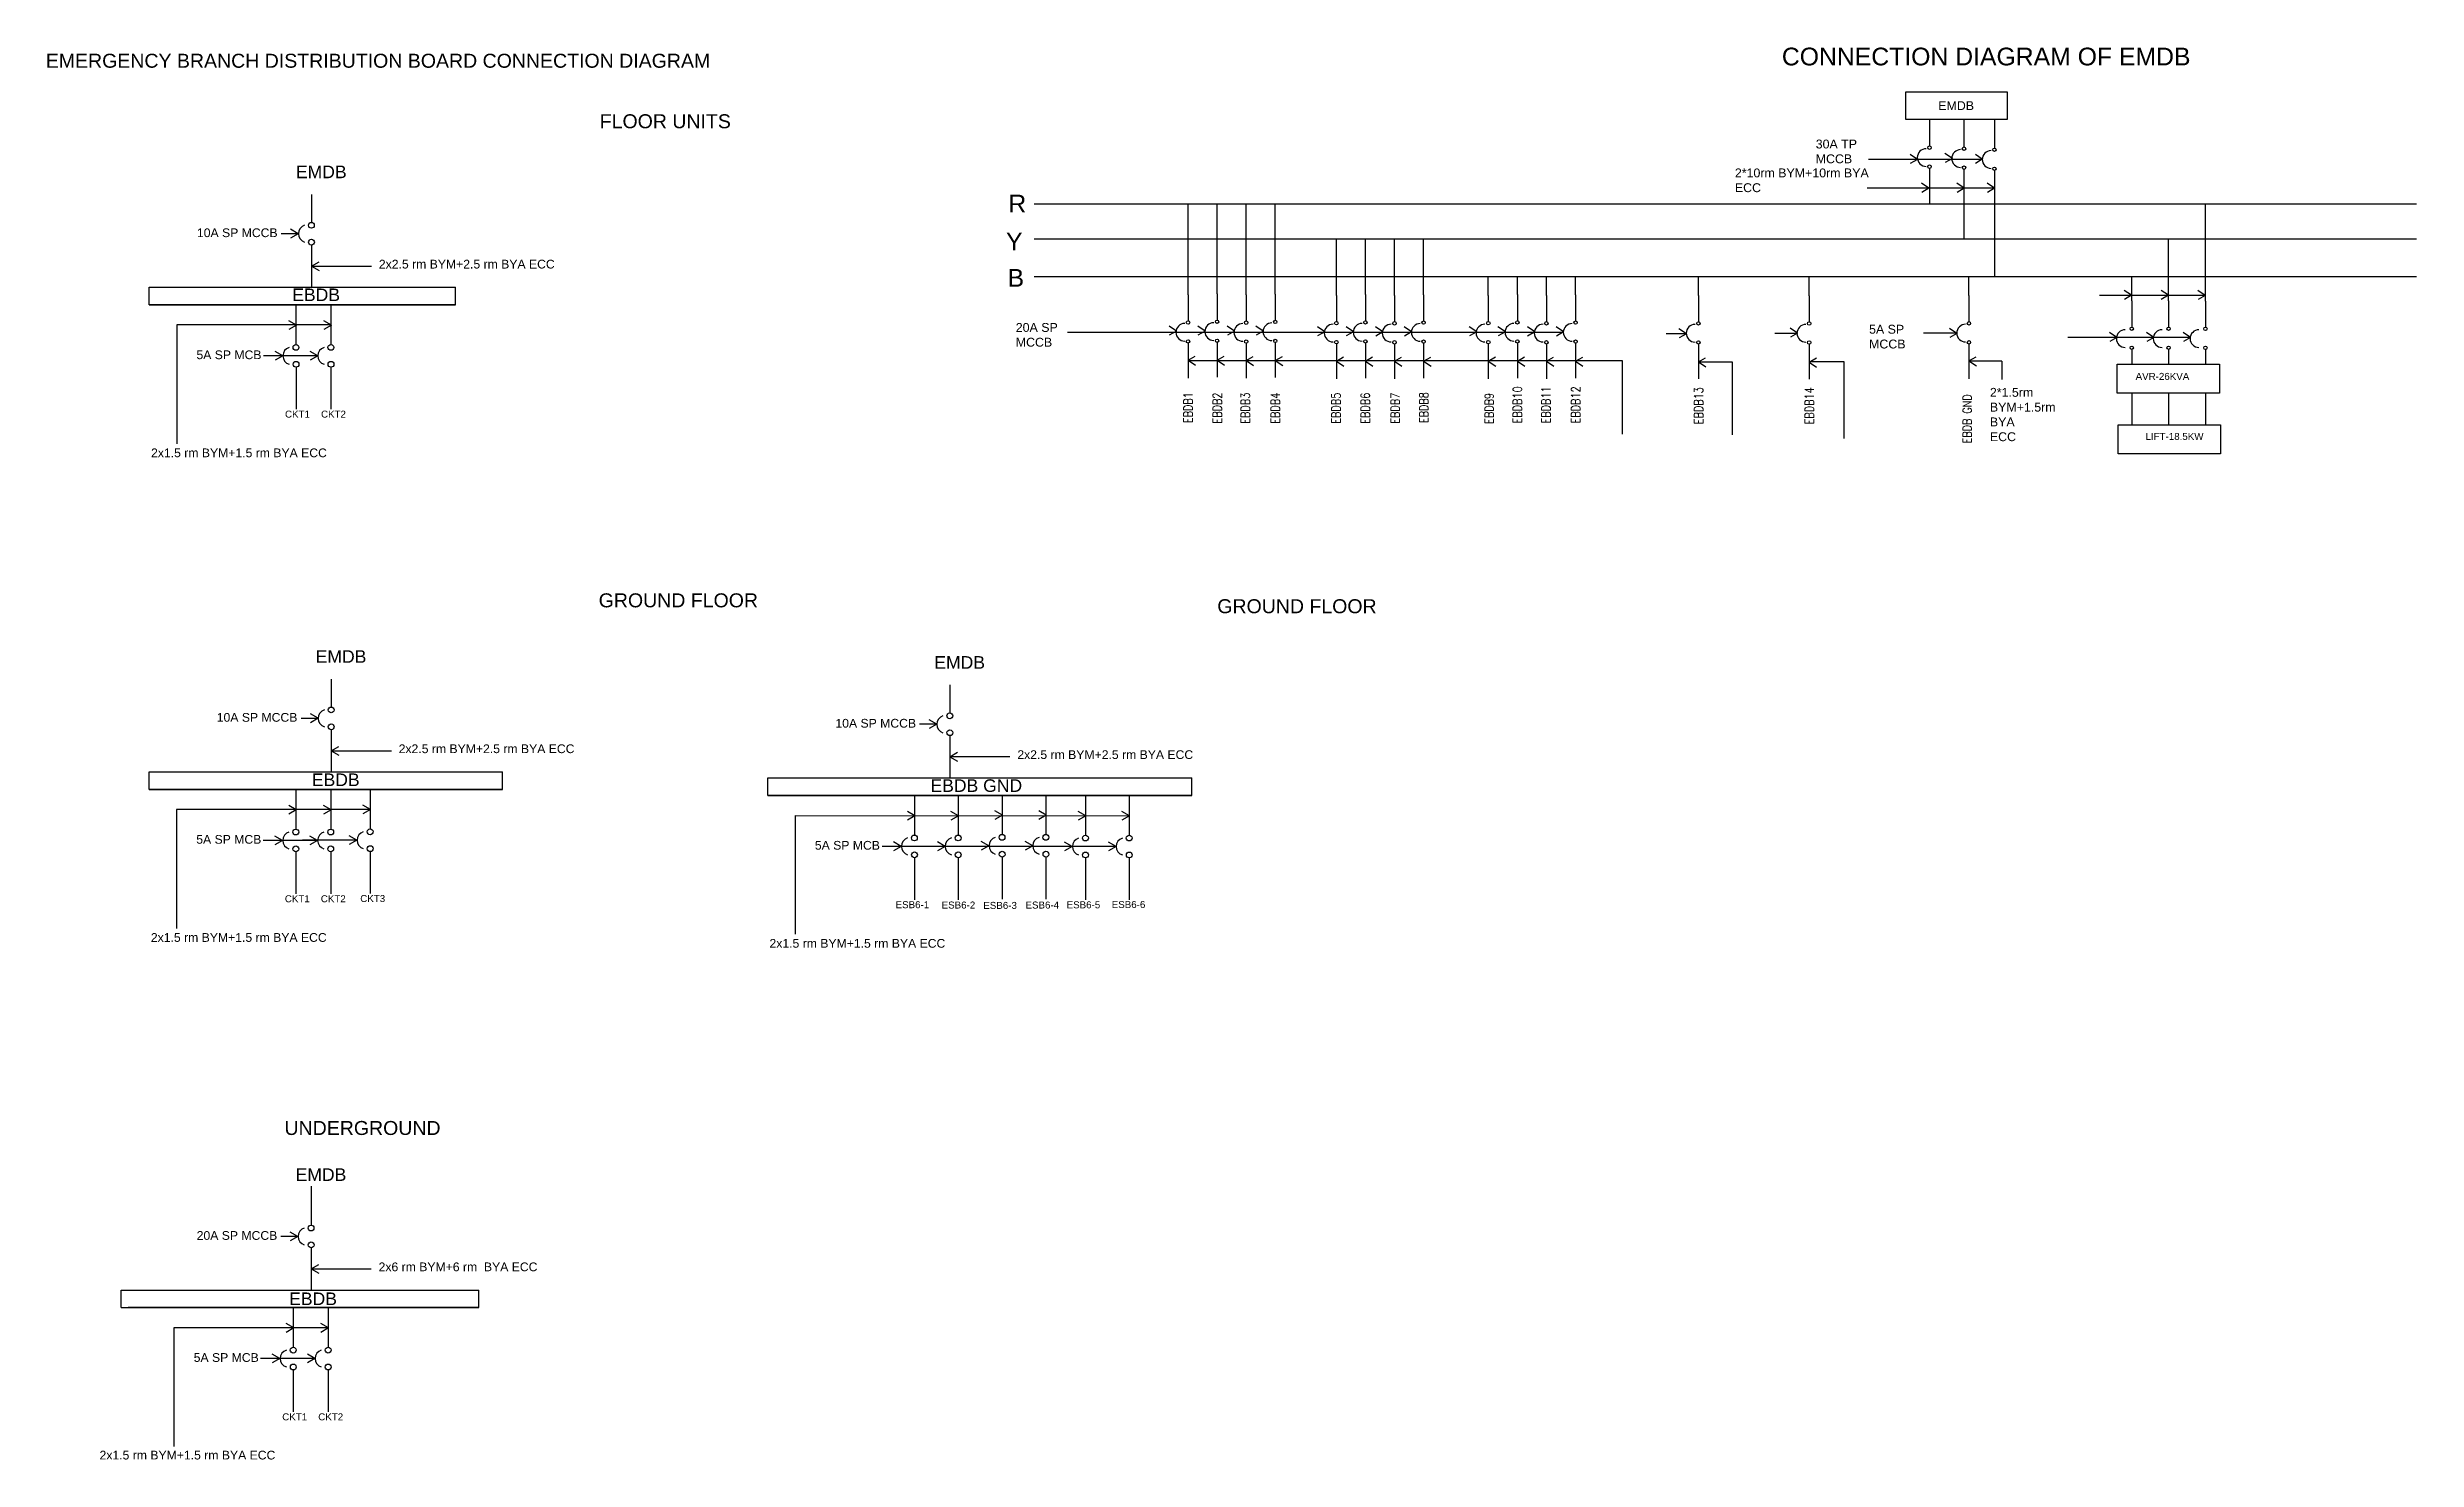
# Model space of a CAD drawing. Header units: inches. Extents: x 2731 to 8597, y 572 to 2997.
# Drawn here: x 4526 to 8597, y 572 to 2997 of the extents above; entities that cross this region are included whole.
import ezdxf

# ---------------------------------------------------------------- set-up
doc = ezdxf.new("R2010")
doc.units = ezdxf.units.IN
doc.header["$MEASUREMENT"] = 0
doc.layers.add('TEXT', color=7, linetype='Continuous')
doc.styles.add('Annotative', font='arial.ttf')
doc.styles.get("Standard").update_dxf_attribs({"font": 'simplex.shx', "width": 0.8, "height": 24})

msp = doc.modelspace()

# ---------------------------------------------------------------- texts
at = {"attachment_point": 1, "style": 'Annotative'}
for s, width, gutter_width, heights, insert, char_height in [('EMERGENCY BRANCH DISTRIBUTION BOARD CONNECTION DIAGRAM', 1191.728, 535.7, [43.6], (4523, 2986.4), 24), ('EMDB', 51.09, 75, [11.5], (4952.8, 2794.3), 21.6), ('EBDB ', 243.081, 114.4, [18.8], (4946.5, 2583.3), 21.6), ('EMDB', 51.09, 75, [11.5], (4986.8, 1962), 21.6), ('{\\C152;\\c12285479;EMDB}', 51.09, 75, [11.5], (6049.8, 1951.9), 21.6), ('EBDB ', 243.081, 114.4, [18.8], (4980.2, 1750.4), 21.6), ('{\\C85;\\c4766296;EBDB GND}', 243.081, 114.4, [18.8], (6043.2, 1740.3), 21.6), ('UNDERGROUND', 476.089, 120, [13.6], (4933.2, 1153.5), 24), ('EMDB', 51.09, 75, [11.5], (4952.3, 1072.2), 21.6), ('EBDB', 51.09, 75, [21.6], (4941.2, 859), 21.6)]:
    msp.add_mtext_dynamic_manual_height_columns(s, width=width, gutter_width=gutter_width, heights=heights, dxfattribs=dict(at, insert=insert, char_height=char_height))
note = msp.add_mtext_dynamic_manual_height_columns('FLOOR UNITS \\P', width=476.089, gutter_width=120, heights=[13.6, 0], dxfattribs=dict(insert=(4878.8, 2882.5), char_height=24, attachment_point=1, style='Annotative'))
at = {"color": 1, "char_height": 15, "attachment_point": 1, "style": 'Annotative'}
for s, width, insert in [('10A SP MCCB', 276.439, (4782.8, 2686.5)), ('2x2.5 rm BYM+2.5 rm BYA ECC', 349.26, (5095.4, 2632.6)), ('5A SP MCB', 276.439, (4781.9, 2476.9)), ('2x1.5 rm BYM+1.5 rm BYA ECC', 346.17, (4703.9, 2308.5)), ('10A SP MCCB', 276.439, (4816.8, 1854.2)), ('10A SP MCCB', 276.439, (5879.9, 1844.1)), ('2x2.5 rm BYM+2.5 rm BYA ECC', 321.915, (5129.4, 1800.3)), ('2x2.5 rm BYM+2.5 rm BYA ECC', 305.692, (6192.5, 1790.2)), ('5A SP MCB', 276.439, (4781.6, 1644.7)), ('5A SP MCB', 276.439, (5844.6, 1634.5)), ('2x1.5 rm BYM+1.5 rm BYA ECC', 315.27, (4703.6, 1476.2)), ('2x1.5 rm BYM+1.5 rm BYA ECC', 318.817, (5766.6, 1466.1)), ('20A SP MCCB', 276.439, (4782.3, 964.4)), ('2x6 rm BYM+6 rm  BYA ECC', 293.016, (5094.9, 910.5)), ('5A SP MCB', 276.439, (4777.2, 754.8)), ('2x1.5 rm BYM+1.5 rm BYA ECC', 312.974, (4615.4, 587.2))]:
    msp.add_mtext_dynamic_manual_height_columns(s, width=width, gutter_width=75, heights=[25.8], dxfattribs=dict(at, insert=insert))
at = {"color": 5, "char_height": 12, "attachment_point": 1, "style": 'Annotative'}
for s, insert in [('{\\C256;\\c0;AVR-26KVA}', (8114.1, 2438.3)), ('{\\C256;\\c0;CKT1}', (4934.1, 2373.5)), ('{\\C256;\\c0;CKT2}', (4996, 2373.5)), ('{\\C256;\\c0;LIFT-18.5KW}', (8131.1, 2335.2)), ('{\\C256;\\c0;CKT1}', (4933.8, 1541.2)), ('{\\C256;\\c0;CKT2}', (4995.6, 1541.2)), ('{\\C256;\\c0;CKT3}', (5063.4, 1541.6)), ('{\\C256;\\c0;ESB6-1}', (5983.3, 1531)), ('{\\C256;\\c0;ESB6-2}', (6062.4, 1530.4)), ('{\\C256;\\c0;ESB6-3}', (6134, 1529.8)), ('{\\C256;\\c0;ESB6-4}', (6206.5, 1530.4)), ('{\\C256;\\c0;ESB6-5}', (6277.2, 1530.8)), ('{\\C256;\\c0;ESB6-6}', (6354.7, 1531.3)), ('{\\C256;\\c0;CKT1}', (4929.3, 651.4)), ('{\\C256;\\c0;CKT2}', (4991.2, 651.4))]:
    msp.add_mtext_dynamic_manual_height_columns(s, width=276.439, gutter_width=75, heights=[25.8], dxfattribs=dict(at, insert=insert))
note = msp.add_mtext_dynamic_manual_height_columns('GROUND FLOOR \\P', width=476.089, gutter_width=120, heights=[13.6, 0], dxfattribs=dict(insert=(4877, 2059.7), char_height=24, attachment_point=1, style='Annotative'))
note = msp.add_mtext_dynamic_manual_height_columns('GROUND FLOOR \\P', width=476.089, gutter_width=120, heights=[13.6, 0], dxfattribs=dict(insert=(5940, 2049.6), char_height=24, attachment_point=1, style='Annotative'))
at = {"layer": 'TEXT', "color": 0, "attachment_point": 1, "style": 'Annotative'}
for s, insert, char_height, width in [('CONNECTION DIAGRAM OF EMDB', (7506.2, 2996.9), 30.468, 1008.313), ('{\\C1;EMDB}', (7775, 2904.9), 15.23, 191.033), ('{\\C1;2*10rm BYM+10rm BYA ECC}', (7425.5, 2789.4), 15.234, 250.412), ('R', (6177.1, 2744.3), 30.5, 1008.313), ('Y', (6173, 2679.2), 30.5, 1008.313), ('B', (6175.7, 2616.8), 30.5, 1008.313), ('{\\C1;20A SP MCCB}', (6189.8, 2524), 15.234, 101.365), ('{\\C1;2*1.5rm BYM+1.5rm BYA ECC}', (7863.7, 2412.5), 15.234, 71.475)]:
    msp.add_mtext(s, dxfattribs=dict(at, insert=insert, char_height=char_height, width=width))
at = {"layer": 'TEXT', "color": 1, "width": 101.365, "attachment_point": 1, "style": 'Annotative'}
for s, insert, char_height in [('30A TP MCCB', (7564.4, 2839), 15.234), ('5A SP MCCB', (7656.1, 2520.9), 15.23)]:
    msp.add_mtext(s, dxfattribs=dict(at, insert=insert, char_height=char_height))
at = {"layer": 'TEXT', "color": 0, "char_height": 15.23, "width": 507.806, "attachment_point": 1, "rotation": 90}
for s, insert in [('EBDB2', (6528.4, 2351.3)), ('EBDB3', (6576.8, 2351)), ('EBDB4', (6628.1, 2351)), ('EBDB5', (6732.5, 2351)), ('EBDB6', (6782.8, 2351)), ('EBDB7', (6834.1, 2351)), ('EBDB8', (6883.5, 2352)), ('EBDB10', (7044.2, 2351.4)), ('EBDB11', (7093.3, 2351.4)), ('EBDB12', (7144.4, 2351.4)), ('EBDB13', (7355.5, 2350.1)), ('EBDB14', (7545.9, 2349.9)), ('EBDB1', (6478.3, 2351.9)), ('EBDB9', (6995.7, 2350.7)), ('EBDB GND', (7817.1, 2317))]:
    msp.add_mtext(s, dxfattribs=dict(at, insert=insert))

# ---------------------------------------------------------------- linework, layer by layer
for p, q in [((4979.4, 2744.7), (4979.4, 2696.8)), ((8107.4, 2727.9), (8107.4, 2728)), ((8170.7, 2727.9), (8170.7, 2728)), ((8234, 2561.7), (8234, 2727.9)), ((4956.9, 2677.3), (4927.6, 2677.3)), ((4956.8, 2677.4), (4943.7, 2684.9)), ((4956.8, 2677.4), (4943.7, 2669.8)), ((4979.5, 2657.8), (4979.5, 2585.8)), ((8170.7, 2561.8), (8170.7, 2667.9)), ((4979.5, 2621.5), (4992.6, 2629.1)), ((4979.5, 2621.8), (5082.8, 2621.8)), ((4979.5, 2621.5), (4992.6, 2614)), ((4700.8, 2585.3), (5227.3, 2585.3)), ((4700.8, 2555.3), (4700.8, 2585.3)), ((5227.3, 2555.3), (5227.3, 2585.3)), ((8233.9, 2571.5), (8052.2, 2571.5)), ((8107.4, 2561.8), (8107.4, 2603.4)), ((4700.8, 2555.3), (5227.3, 2555.3)), ((5227.3, 2555.3), (4700.8, 2555.3)), ((4953.8, 2520.2), (4940.7, 2527.7)), ((4952.9, 2554.1), (4952.9, 2487.1)), ((5013.7, 2520.2), (5000.6, 2527.7)), ((5012.9, 2554.1), (5012.9, 2487.1)), ((5013.1, 2520.6), (4748, 2520.6)), ((4748, 2520.6), (4748, 2316.6)), ((4953.8, 2520.2), (4940.7, 2512.6)), ((5013.7, 2520.2), (5000.6, 2512.6)), ((7130.8, 2507.9), (6278.6, 2507.9)), ((7341.9, 2505.5), (7307.7, 2505.5)), ((7532.3, 2505.9), (7494.1, 2505.9)), ((8208.7, 2499.3), (7997.6, 2499.3)), ((4990.5, 2467.6), (4896.9, 2467.6)), ((4930.2, 2467.5), (4917.1, 2475.1)), ((4930.2, 2467.5), (4917.1, 2460)), ((4953.1, 2448.1), (4953.1, 2376.1)), ((4990.3, 2467.5), (4977.2, 2475.1)), ((4990.3, 2467.5), (4977.2, 2460)), ((5013.1, 2448.1), (5013.1, 2376.1)), ((6485.8, 2459.4), (7232.1, 2459.4)), ((7232.1, 2459.4), (7232.1, 2333.1)), ((7362.8, 2457.1), (7421, 2457.1)), ((7421, 2457.1), (7421, 2331.9)), ((7553.2, 2457.7), (7612.9, 2457.7)), ((7612.9, 2457.7), (7612.9, 2325.8)), ((8107.4, 2478.6), (8107.4, 2453.3)), ((8170.7, 2478.6), (8170.7, 2453.3)), ((8234, 2478.5), (8234, 2453.3)), ((8107.4, 2403.5), (8107.4, 2348.9)), ((8170.4, 2403.5), (8170.4, 2348.9)), ((8234, 2403.5), (8234, 2348.9)), ((5013.4, 1912.4), (5013.4, 1864.5)), ((6076.4, 1902.3), (6076.4, 1854.3)), ((4990.9, 1845), (4961.6, 1845)), ((4990.8, 1845.1), (4977.7, 1852.6)), ((4990.8, 1845.1), (4977.7, 1837.5)), ((6054, 1834.8), (6024.6, 1834.8)), ((6053.9, 1834.9), (6040.8, 1842.5)), ((6053.9, 1834.9), (6040.8, 1827.4)), ((5013.5, 1825.5), (5013.5, 1753.5)), ((5013.5, 1789.2), (5026.6, 1796.8)), ((6076.6, 1815.3), (6076.6, 1743.3)), ((4700.4, 1753), (5308, 1753)), ((4700.4, 1723), (4700.4, 1753)), ((5013.5, 1789.5), (5116.8, 1789.5)), ((5013.5, 1789.2), (5026.6, 1781.7)), ((5308, 1723), (5308, 1753)), ((6076.6, 1779.1), (6089.7, 1786.7)), ((6076.6, 1779.3), (6179.8, 1779.3)), ((6076.6, 1779.1), (6089.7, 1771.5)), ((4700.4, 1723), (5308, 1723)), ((5308, 1723), (4700.4, 1723)), ((4952.6, 1721.8), (4952.6, 1654.8)), ((5012.6, 1721.8), (5012.6, 1654.8)), ((5080.3, 1722.2), (5080.3, 1655.2)), ((5763.5, 1742.8), (6492.5, 1742.8)), ((5763.5, 1712.8), (5763.5, 1742.8)), ((5763.5, 1712.8), (6492.5, 1712.8)), ((6492.5, 1712.8), (5763.5, 1712.8)), ((6015.6, 1711.6), (6015.6, 1644.6)), ((6090.8, 1711.6), (6090.8, 1644.6)), ((6166.3, 1712.7), (6166.3, 1645.7)), ((6241.5, 1712.7), (6241.5, 1645.7)), ((6309.5, 1711.4), (6309.5, 1644.4)), ((6384.7, 1711.4), (6384.7, 1644.4)), ((6492.5, 1712.8), (6492.5, 1742.8)), ((5012.7, 1688.3), (4747.6, 1688.3)), ((4747.6, 1688.3), (4747.6, 1484.3)), ((5080.5, 1688.7), (4815.4, 1688.7)), ((4953.5, 1687.9), (4940.4, 1695.5)), ((4953.5, 1687.9), (4940.4, 1680.3)), ((5013.3, 1687.9), (5000.2, 1695.5)), ((5013.3, 1687.9), (5000.2, 1680.3)), ((5081.1, 1688.3), (5068, 1695.9)), ((5081.1, 1688.3), (5068, 1680.8)), ((5810.7, 1678.1), (5810.7, 1474.1)), ((5810.7, 1678.1), (6385.4, 1677.5)), ((6016.5, 1677.8), (6003.5, 1685.3)), ((6016.5, 1677.8), (6003.5, 1670.2)), ((6091.6, 1677.8), (6078.5, 1685.3)), ((6091.6, 1677.8), (6078.5, 1670.2)), ((6167.2, 1678.8), (6154.1, 1686.4)), ((6167.2, 1678.8), (6154.1, 1671.2)), ((6242.2, 1678.8), (6229.2, 1686.4)), ((6242.2, 1678.8), (6229.2, 1671.2)), ((6310.4, 1677.5), (6297.3, 1685.1)), ((6310.4, 1677.5), (6297.3, 1670)), ((6385.4, 1677.5), (6372.3, 1685.1)), ((6385.4, 1677.5), (6372.3, 1670)), ((4990.1, 1635.3), (4896.6, 1635.3)), ((4929.8, 1635.3), (4916.7, 1642.8)), ((4929.8, 1635.3), (4916.7, 1627.7)), ((5057.9, 1635.7), (4964.3, 1635.7)), ((4990, 1635.3), (4976.9, 1642.8)), ((4990, 1635.3), (4976.9, 1627.7)), ((5057.7, 1635.7), (5044.6, 1643.3)), ((5057.7, 1635.7), (5044.6, 1628.1)), ((5992.9, 1625.1), (5979.8, 1632.7)), ((6068.2, 1625.1), (6055.1, 1632.7)), ((6143.6, 1626.1), (6130.5, 1633.7)), ((6218.9, 1626.1), (6205.8, 1633.7)), ((6286.7, 1624.9), (6273.6, 1632.4)), ((6362.1, 1624.9), (6349, 1632.4)), ((4952.7, 1615.8), (4952.7, 1543.8)), ((5012.7, 1615.8), (5012.7, 1543.8)), ((5080.5, 1616.2), (5080.5, 1544.2)), ((6362.1, 1624.9), (5960.3, 1624.9)), ((5992.9, 1625.1), (5979.8, 1617.6)), ((6015.8, 1605.6), (6015.8, 1533.6)), ((6068.2, 1625.1), (6055.1, 1617.6)), ((6090.9, 1605.6), (6090.9, 1533.6)), ((6143.6, 1626.1), (6130.5, 1618.6)), ((6166.4, 1606.7), (6166.4, 1534.7)), ((6218.9, 1626.1), (6205.8, 1618.6)), ((6241.6, 1606.7), (6241.6, 1534.7)), ((6286.7, 1624.9), (6273.6, 1617.3)), ((6309.6, 1605.4), (6309.6, 1533.4)), ((6362.1, 1624.9), (6349, 1617.3)), ((6384.8, 1605.4), (6384.8, 1533.4)), ((4978.9, 1041.7), (4978.9, 974.7)), ((4956.4, 955.2), (4927.1, 955.2)), ((4956.3, 955.3), (4943.2, 962.8)), ((4956.3, 955.3), (4943.2, 947.7)), ((4979, 935.7), (4979, 863.7)), ((4979, 899.4), (4992.1, 907)), ((4979, 899.7), (5082.3, 899.7)), ((4979, 899.4), (4992.1, 891.9)), ((4652.8, 863.2), (5267.4, 863.2)), ((4652.8, 833.2), (4652.8, 863.2)), ((5267.4, 833.2), (5267.4, 863.2)), ((4652.8, 833.2), (5267.4, 833.2)), ((5267.4, 833.2), (4664.6, 833.2)), ((4948.2, 832), (4948.2, 765)), ((5008.2, 832), (5008.2, 765)), ((5008.3, 798.5), (4743.2, 798.5)), ((4743.2, 798.5), (4743.2, 594.5)), ((4949.1, 798.1), (4936, 805.7)), ((4949.1, 798.1), (4936, 790.5)), ((5008.9, 798.1), (4995.8, 805.7)), ((5008.9, 798.1), (4995.8, 790.5)), ((4985.7, 745.5), (4892.1, 745.5)), ((4925.4, 745.4), (4912.3, 753)), ((4925.4, 745.4), (4912.3, 737.9)), ((4985.6, 745.4), (4972.5, 753)), ((4985.6, 745.4), (4972.5, 737.9)), ((4948.3, 726), (4948.3, 654)), ((5008.3, 726), (5008.3, 654))]:
    msp.add_line(p, q)
for points in [[(8082.4, 2453.3), (8258.3, 2453.3), (8258.3, 2403.5), (8082.4, 2403.5)], [(8084.1, 2348.9), (8260, 2348.9), (8260, 2299.1), (8084.1, 2299.1)]]:
    msp.add_lwpolyline(points, close=True)
for centre in [(4979.4, 2691.8), (4979.5, 2662.8), (4952.9, 2482.1), (5012.9, 2482.1), (4953.1, 2453.1), (5013.1, 2453.1), (5013.4, 1859.5), (5013.5, 1830.5), (6076.4, 1849.3), (6076.6, 1820.3), (4952.6, 1649.8), (5012.6, 1649.8), (5080.3, 1650.2), (6015.6, 1639.6), (6090.8, 1639.6), (6166.3, 1640.7), (6241.5, 1640.7), (6309.5, 1639.4), (6384.7, 1639.4), (4952.7, 1620.8), (5012.7, 1620.8), (5080.5, 1621.2), (6015.8, 1610.6), (6090.9, 1610.6), (6166.4, 1611.7), (6241.6, 1611.7), (6309.6, 1610.4), (6384.8, 1610.4), (4978.9, 969.7), (4979, 940.7), (4948.2, 760), (4948.3, 731), (5008.2, 760), (5008.3, 731)]:
    msp.add_circle(centre, 5)
for centre in [(4972.1, 2677.3), (4945.6, 2467.6), (5005.6, 2467.6), (5006.1, 1845), (6069.1, 1834.8), (4945.3, 1635.3), (5005.3, 1635.3), (5073, 1635.7), (6008.3, 1625.1), (6083.5, 1625.1), (6159, 1626.2), (6234.2, 1626.2), (6302.2, 1624.9), (6377.4, 1624.9), (4971.6, 955.2), (4940.8, 745.5), (5000.8, 745.5)]:
    msp.add_arc(centre, 15.1, 106.823, 253.177)
at = {"layer": 'TEXT', "color": 0}
for p, q in [((7759.9, 2872.8), (7759.9, 2828)), ((7819.2, 2873.8), (7819.2, 2826.3)), ((7871.5, 2873.5), (7871.5, 2824.5)), ((7739.2, 2804.7), (7726.5, 2813.3)), ((7799.2, 2806.5), (7786.4, 2815.1)), ((7850.6, 2805.4), (7838.7, 2813.3)), ((7654.9, 2805.5), (7850.6, 2805.5)), ((7739.2, 2804.7), (7726.9, 2797.7)), ((7759.9, 2789.6), (7759.9, 2729.7)), ((7799.2, 2806.5), (7786.9, 2799.5)), ((7817.6, 2805.7), (7817.6, 2805.7)), ((7819.2, 2787.9), (7819.2, 2667.9)), ((7850.6, 2805.4), (7839.2, 2797.7)), ((7871.5, 2786.1), (7871.5, 2603.4)), ((6485.8, 2572.6), (6485.8, 2728.9)), ((6535.7, 2573.9), (6535.7, 2728.9)), ((6585.7, 2572.3), (6585.7, 2728.6)), ((6635.7, 2573.6), (6635.7, 2728.6)), ((7871.5, 2755.6), (7652.8, 2755.6)), ((7759, 2755.5), (7746.2, 2764.1)), ((7759, 2755.5), (7746.6, 2748.4)), ((7819.7, 2755.4), (7806.9, 2764)), ((7819.7, 2755.4), (7807.3, 2748.4)), ((7871.9, 2755.4), (7859.1, 2764)), ((7871.9, 2755.4), (7859.5, 2748.4)), ((6740.7, 2571.4), (6740.7, 2667.9)), ((6790.6, 2572.7), (6790.6, 2667.9)), ((6840.6, 2571.1), (6840.6, 2667.9)), ((6890.6, 2572.4), (6890.6, 2667.9)), ((6485.8, 2572.6), (6485.8, 2527.8)), ((6535.7, 2573.9), (6535.7, 2529.1)), ((6585.7, 2572.3), (6585.7, 2527.6)), ((6635.7, 2573.6), (6635.7, 2528.9)), ((6740.7, 2571.4), (6740.7, 2526.6)), ((6790.6, 2572.7), (6790.6, 2527.9)), ((6840.6, 2571.1), (6840.6, 2526.3)), ((6890.6, 2572.4), (6890.6, 2527.6)), ((7001.8, 2571.4), (7001.8, 2603.4)), ((7001.8, 2571.4), (7001.8, 2526.6)), ((7051.7, 2572.7), (7051.7, 2603.4)), ((7051.7, 2572.7), (7051.7, 2527.9)), ((7101.7, 2571.1), (7101.7, 2603.4)), ((7101.7, 2571.1), (7101.7, 2526.3)), ((7151.7, 2572.4), (7151.7, 2603.4)), ((7151.7, 2572.4), (7151.7, 2527.6)), ((7362.8, 2571), (7362.8, 2602.1)), ((7362.8, 2571), (7362.8, 2526.3)), ((7553.2, 2570.8), (7553.2, 2601.9)), ((7553.2, 2570.8), (7553.2, 2526.1)), ((7827.7, 2571.1), (7827.7, 2602.9)), ((7827.7, 2571.1), (7827.7, 2526.3)), ((8107.3, 2571.6), (8094.6, 2580.1)), ((8107.3, 2571.6), (8095, 2564.5)), ((8170.7, 2571.6), (8157.9, 2580.1)), ((8170.7, 2571.6), (8158.3, 2564.5)), ((8233.9, 2571.5), (8221.2, 2580.1)), ((8233.9, 2571.5), (8221.6, 2564.5)), ((8107.4, 2561.8), (8107.4, 2517)), ((8170.7, 2561.8), (8170.7, 2517)), ((8234, 2561.7), (8234, 2516.9)), ((6465.9, 2510.2), (6453.2, 2518.7)), ((6465.9, 2510.2), (6453.6, 2503.1)), ((6485.8, 2489.4), (6485.8, 2429.5)), ((6515.2, 2510.2), (6502.5, 2518.7)), ((6515.2, 2510.2), (6502.9, 2503.1)), ((6535.7, 2490.7), (6535.7, 2430.8)), ((6565.8, 2509.9), (6553, 2518.5)), ((6565.8, 2509.9), (6553.5, 2502.9)), ((6585.7, 2489.1), (6585.7, 2429.2)), ((6615.2, 2509.9), (6602.5, 2518.5)), ((6615.2, 2509.9), (6602.9, 2502.9)), ((6635.7, 2490.4), (6635.7, 2430.5)), ((6720.8, 2508.9), (6708.1, 2517.5)), ((6720.8, 2508.9), (6708.5, 2501.9)), ((6740.7, 2488.2), (6740.7, 2428.2)), ((6770.1, 2508.9), (6757.3, 2517.5)), ((6770.1, 2508.9), (6757.8, 2501.9)), ((6790.6, 2489.5), (6790.6, 2429.5)), ((6820.7, 2508.7), (6807.9, 2517.3)), ((6820.7, 2508.7), (6808.4, 2501.6)), ((6840.6, 2487.9), (6840.6, 2428)), ((6870.1, 2508.7), (6857.4, 2517.3)), ((6870.1, 2508.7), (6857.8, 2501.6)), ((6890.6, 2489.2), (6890.6, 2429.3)), ((6981.9, 2508.9), (6969.1, 2517.5)), ((6981.9, 2508.9), (6969.6, 2501.9)), ((7001.8, 2488.2), (7001.8, 2428.2)), ((7031.2, 2508.9), (7018.4, 2517.5)), ((7031.2, 2508.9), (7018.9, 2501.9)), ((7051.7, 2489.5), (7051.7, 2429.5)), ((7081.8, 2508.7), (7069, 2517.3)), ((7081.8, 2508.7), (7069.4, 2501.6)), ((7101.7, 2487.9), (7101.7, 2428)), ((7131.2, 2508.7), (7118.5, 2517.3)), ((7131.2, 2508.7), (7118.9, 2501.6)), ((7151.7, 2489.2), (7151.7, 2429.3)), ((7342.1, 2505.6), (7329.4, 2514.2)), ((7342.1, 2505.6), (7329.8, 2498.6)), ((7362.8, 2487.8), (7362.8, 2427.9)), ((7533.1, 2506.4), (7520.4, 2515)), ((7533.1, 2506.4), (7520.8, 2499.4)), ((7553.2, 2487.6), (7553.2, 2427.7)), ((7806.8, 2506.6), (7749.8, 2506.6)), ((7806.9, 2506.1), (7794.2, 2514.7)), ((7806.9, 2506.1), (7794.6, 2499.1)), ((7827.7, 2487.9), (7827.7, 2428)), ((8082.1, 2499.3), (8069.4, 2507.9)), ((8082.1, 2499.3), (8069.8, 2492.3)), ((8145.4, 2499.3), (8132.7, 2507.9)), ((8145.4, 2499.3), (8133.1, 2492.3)), ((8208.7, 2499.3), (8195.9, 2507.9)), ((8208.7, 2499.3), (8196.4, 2492.3)), ((6485.8, 2460), (6498.2, 2467)), ((6485.8, 2460), (6498.6, 2451.4)), ((6535.7, 2460), (6548, 2467)), ((6535.7, 2460), (6548.4, 2451.4)), ((6585.7, 2459.7), (6598, 2466.7)), ((6585.7, 2459.7), (6598.5, 2451.1)), ((6635.7, 2459.7), (6648, 2466.7)), ((6635.7, 2459.7), (6648.5, 2451.1)), ((6740.7, 2458.7), (6753, 2465.8)), ((6740.7, 2458.7), (6753.5, 2450.1)), ((6790.6, 2458.7), (6802.9, 2465.8)), ((6790.6, 2458.7), (6803.3, 2450.1)), ((6840.6, 2458.5), (6852.9, 2465.5)), ((6840.6, 2458.5), (6853.4, 2449.9)), ((6890.6, 2458.5), (6902.9, 2465.5)), ((6890.6, 2458.5), (6903.4, 2449.9)), ((7001.8, 2458.7), (7014.1, 2465.8)), ((7001.8, 2458.7), (7014.6, 2450.1)), ((7051.7, 2458.7), (7064, 2465.8)), ((7051.7, 2458.7), (7064.4, 2450.1)), ((7101.7, 2458.5), (7114, 2465.5)), ((7101.7, 2458.5), (7114.4, 2449.9)), ((7151.7, 2458.5), (7164, 2465.5)), ((7151.7, 2458.5), (7164.4, 2449.9)), ((7362.8, 2457.1), (7375.1, 2464.1)), ((7362.8, 2457.1), (7375.6, 2448.5)), ((7553.2, 2456.9), (7565.5, 2463.9)), ((7553.2, 2456.9), (7565.9, 2448.3)), ((7827.7, 2458.8), (7840.1, 2465.8)), ((7827.7, 2458.8), (7840.5, 2450.2)), ((7884.1, 2458.7), (7827.7, 2458.7)), ((7884.1, 2458.7), (7884.1, 2427))]:
    msp.add_line(p, q, dxfattribs=at)
at = {"layer": 'TEXT', "color": 1}
msp.add_line((8597, 2727.9), (6221.2, 2727.9), dxfattribs=at)
at = {"layer": 'TEXT', "color": 6}
msp.add_line((8597, 2667.9), (6221.2, 2667.9), dxfattribs=at)
at = {"layer": 'TEXT', "color": 5}
msp.add_line((8597, 2603.4), (6221.2, 2603.4), dxfattribs=at)
at = {"layer": 'TEXT', "color": 0}
msp.add_lwpolyline([(7719.1, 2921.3), (7893.5, 2921.3), (7893.5, 2873.3), (7719.1, 2873.3)], close=True, dxfattribs=at)
for centre in [(7759.9, 2825.1), (7819.2, 2823.4), (7871.5, 2821.6), (7759.9, 2792.5), (7819.2, 2790.8), (7871.5, 2789), (6485.8, 2524.9), (6535.7, 2526.2), (6585.7, 2524.6), (6635.7, 2525.9), (6740.7, 2523.7), (6790.6, 2525), (6840.6, 2523.4), (6890.6, 2524.7), (7001.8, 2523.7), (7051.7, 2525), (7101.7, 2523.4), (7151.7, 2524.7), (7362.8, 2523.3), (7553.2, 2523.1), (7827.7, 2523.4), (6485.8, 2492.3), (6535.7, 2493.6), (6585.7, 2492.1), (6635.7, 2493.3), (6740.7, 2491.1), (6790.6, 2492.4), (6840.6, 2490.8), (6890.6, 2492.1), (7001.8, 2491.1), (7051.7, 2492.4), (7101.7, 2490.8), (7151.7, 2492.1), (7362.8, 2490.7), (7553.2, 2490.5), (7827.7, 2490.8), (8107.4, 2514.1), (8107.4, 2481.5), (8170.7, 2514.1), (8170.7, 2481.5), (8234, 2514), (8234, 2481.4)]:
    msp.add_circle(centre, 2.92, dxfattribs=at)
for centre in [(7754.2, 2808.2), (7813.4, 2806.5), (7865.7, 2804.8), (6529.9, 2509.3), (6630, 2509.1), (6480.1, 2508), (6580, 2507.8), (6735, 2506.8), (6784.8, 2508.1), (6834.8, 2506.6), (6884.9, 2507.9), (6996.1, 2506.8), (7045.9, 2508.1), (7095.9, 2506.6), (7145.9, 2507.9), (7357.1, 2506.5), (7547.4, 2506.3), (7822, 2506.6), (8096.3, 2497.2), (8159.6, 2497.2), (8222.9, 2497.2)]:
    msp.add_arc(centre, 15.2, 90, 270, dxfattribs=at)

msp.set_redraw_order([(e.dxf.handle, doc.entitydb.next_handle()) for e in msp.query("TEXT MTEXT ATTDEF DIMENSION ARC_DIMENSION")])  # texts and dimensions are drawn at this point

doc.saveas('drawing.dxf')
